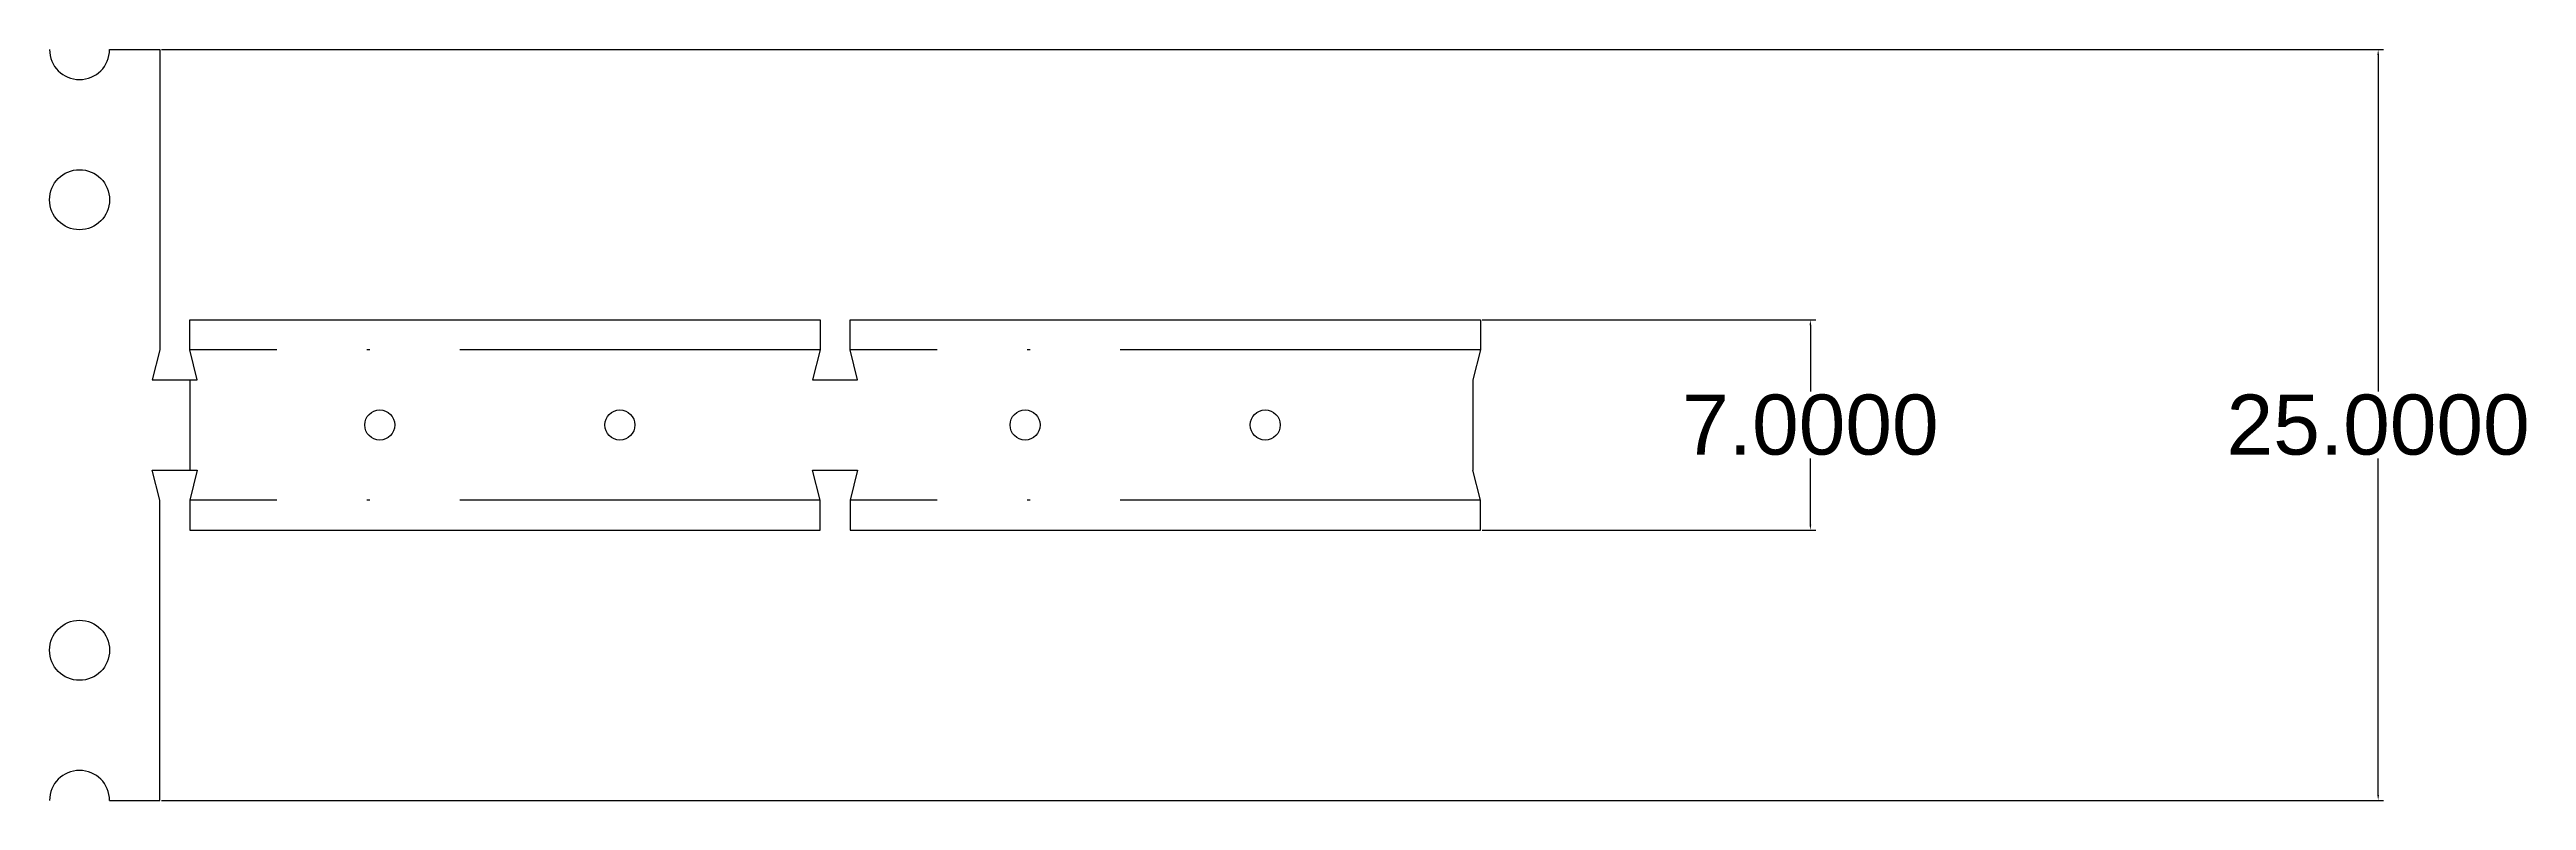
# Model space of a CAD drawing. Header units: inches. Extents: x -23 to 8667, y -441 to 273.
# Drawn here: x 187.7 to 270.2, y 239 to 264 of the extents above; entities that cross this region are included whole.
import ezdxf

# ---------------------------------------------------------------- set-up
doc = ezdxf.new("R2010")
doc.units = ezdxf.units.IN
doc.header["$MEASUREMENT"] = 0
doc.linetypes.add('ACAD_ISO10W100', pattern=[18, 12, -3, 0, -3])
doc.styles.get("Standard").update_dxf_attribs({"font": 'arial.ttf'})
doc.dimstyles.get("Standard").update_dxf_attribs({"dimtxt": 0.18, "dimasz": 0.18, "dimexe": 0.18, "dimexo": 0.0625, "dimgap": 0.09, "dimtad": 0, "dimtih": 1, "dimtoh": 1, "dimdec": 4, "dimzin": 0, "dimdsep": 46, "dimtxsty": 'Standard', "dimcen": 0.09, "dimadec": 0, "dimazin": 0, "dimtfac": 1, "dimtdec": 4, "dimtofl": 0, "dimtmove": 0, "dimatfit": 3, "dimfxl": 1, "dimtolj": 1, "dimtzin": 0, "dimarcsym": 0})

# ---------------------------------------------------------------- blocks, each defined once
blk = doc.blocks.new('*D26')
at = {"color": 0, "lineweight": -2, "transparency": 16777216}
for p, q in [((235.404, 255.002), (246.513, 255.002)), ((246.333, 254.822), (246.333, 252.614)), ((246.333, 248.182), (246.333, 250.391)), ((235.404, 248.002), (246.513, 248.002))]:
    blk.add_line(p, q, dxfattribs=at)
at = {"color": 0, "transparency": 16777216}
for points in [[(246.303, 254.822), (246.363, 254.822), (246.333, 255.002)], [(246.303, 248.182), (246.363, 248.182), (246.333, 248.002)]]:
    blk.add_solid(points, dxfattribs=at)
at = {"layer": 'Defpoints', "color": 0, "transparency": 16777216}
for p in [(235.342, 255.002), (246.333, 255.002), (235.342, 248.002)]:
    blk.add_point(p, dxfattribs=at)
at = {"color": 0, "transparency": 16777216, "insert": (246.333, 251.502), "char_height": 0.18, "attachment_point": 5}
blk.add_mtext('\\A1;{\\H11.11111x;7.0000}', dxfattribs=at)
blk = doc.blocks.new('*D27')
at = {"color": 0, "lineweight": -2, "transparency": 16777216}
for p, q in [((191.404, 264.002), (265.428, 264.002)), ((265.248, 263.822), (265.248, 252.614)), ((265.248, 239.182), (265.248, 250.391)), ((191.404, 239.002), (265.428, 239.002))]:
    blk.add_line(p, q, dxfattribs=at)
at = {"color": 0, "transparency": 16777216}
for points in [[(265.218, 263.822), (265.278, 263.822), (265.248, 264.002)], [(265.218, 239.182), (265.278, 239.182), (265.248, 239.002)]]:
    blk.add_solid(points, dxfattribs=at)
at = {"layer": 'Defpoints', "color": 0, "transparency": 16777216}
for p in [(191.342, 264.002), (191.342, 239.002), (265.248, 239.002)]:
    blk.add_point(p, dxfattribs=at)
at = {"color": 0, "transparency": 16777216, "insert": (265.248, 251.502), "char_height": 0.18, "attachment_point": 5}
blk.add_mtext('\\A1;{\\H11.11111x;25.0000}', dxfattribs=at)

msp = doc.modelspace()

# ---------------------------------------------------------------- linework, layer by layer
for p, q in [((189.67258, 264.00243), (191.34186, 264.00243)), ((192.34186, 254.00243), (192.34186, 255.00243)), ((192.34186, 255.00243), (213.34186, 255.00243)), ((214.34186, 255.00243), (235.34186, 255.00243)), ((192.34186, 253.00243), (192.34186, 250.00243)), ((235.09186, 253.00243), (235.09186, 250.00243)), ((192.34186, 249.00243), (192.34186, 248.00243)), ((192.34186, 248.00243), (213.34186, 248.00243)), ((214.34186, 248.00243), (235.34186, 248.00243)), ((189.67258, 239.00243), (191.34186, 239.00243))]:
    msp.add_line(p, q)
at = {"linetype": 'ACAD_ISO10W100'}
for p, q in [((213.34186, 254.00243), (192.34186, 254.00243)), ((235.34186, 254.00243), (214.34186, 254.00243)), ((213.34186, 249.00243), (192.34186, 249.00243)), ((235.34186, 249.00243), (214.34186, 249.00243))]:
    msp.add_line(p, q, dxfattribs=at)
for points in [[(189.67258, 264.00243), (189.67258, 264.00243), (191.34186, 264.00243), (191.34186, 254.00243), (191.09186, 253.00243), (192.59186, 253.00243), (192.34186, 254.00243), (192.34186, 255.00243)], [(213.34186, 255.00243), (213.34186, 254.00243), (213.09186, 253.00243), (214.59186, 253.00243), (214.34186, 254.00243), (214.34186, 255.00243)], [(235.34186, 255.00243), (235.34186, 254.00243), (235.09186, 253.00243)], [(189.67258, 239.00243), (191.34186, 239.00243), (191.34186, 249.00243), (191.09186, 250.00243), (192.59186, 250.00243), (192.34186, 249.00243), (192.34186, 248.00243)], [(213.34186, 248.00243), (213.34186, 249.00243), (213.09186, 250.00243), (214.59186, 250.00243), (214.34186, 249.00243), (214.34186, 248.00243)], [(235.34186, 248.00243), (235.34186, 249.00243), (235.09186, 250.00243)]]:
    msp.add_lwpolyline(points)
for centre, radius in [((188.67258, 259.00243), 1), ((198.67258, 251.50243), 0.5), ((206.67258, 251.50243), 0.5), ((220.17258, 251.50243), 0.5), ((228.17258, 251.50243), 0.5), ((188.67258, 244.00243), 1)]:
    msp.add_circle(centre, radius)
for centre, start, end in [((188.67258, 264.00243), 180, 0), ((188.67258, 239.00243), 0, 180)]:
    msp.add_arc(centre, 1, start, end)

# ---------------------------------------------------------------- dimensions: what is measured, and where the dimension line sits
dim = msp.add_linear_dim(base=(265.24815, 239.00243), p1=(191.34186, 264.00243), p2=(191.34186, 239.00243), angle=90, text='{\\H11.11111x;<>}', dimstyle='Standard')
dim.commit()
dim.dimension.update_dxf_attribs({"geometry": '*D27', "text_midpoint": (265.24815, 251.50243), "dimtype": 160})
dim = msp.add_linear_dim(base=(246.33349, 255.00243), p1=(235.34186, 248.00243), p2=(235.34186, 255.00243), angle=90, text='{\\H11.11111x;<>}', dimstyle='Standard')
dim.commit()
dim.dimension.update_dxf_attribs({"geometry": '*D26', "text_midpoint": (246.33349, 251.50243)})

doc.saveas('drawing.dxf')
